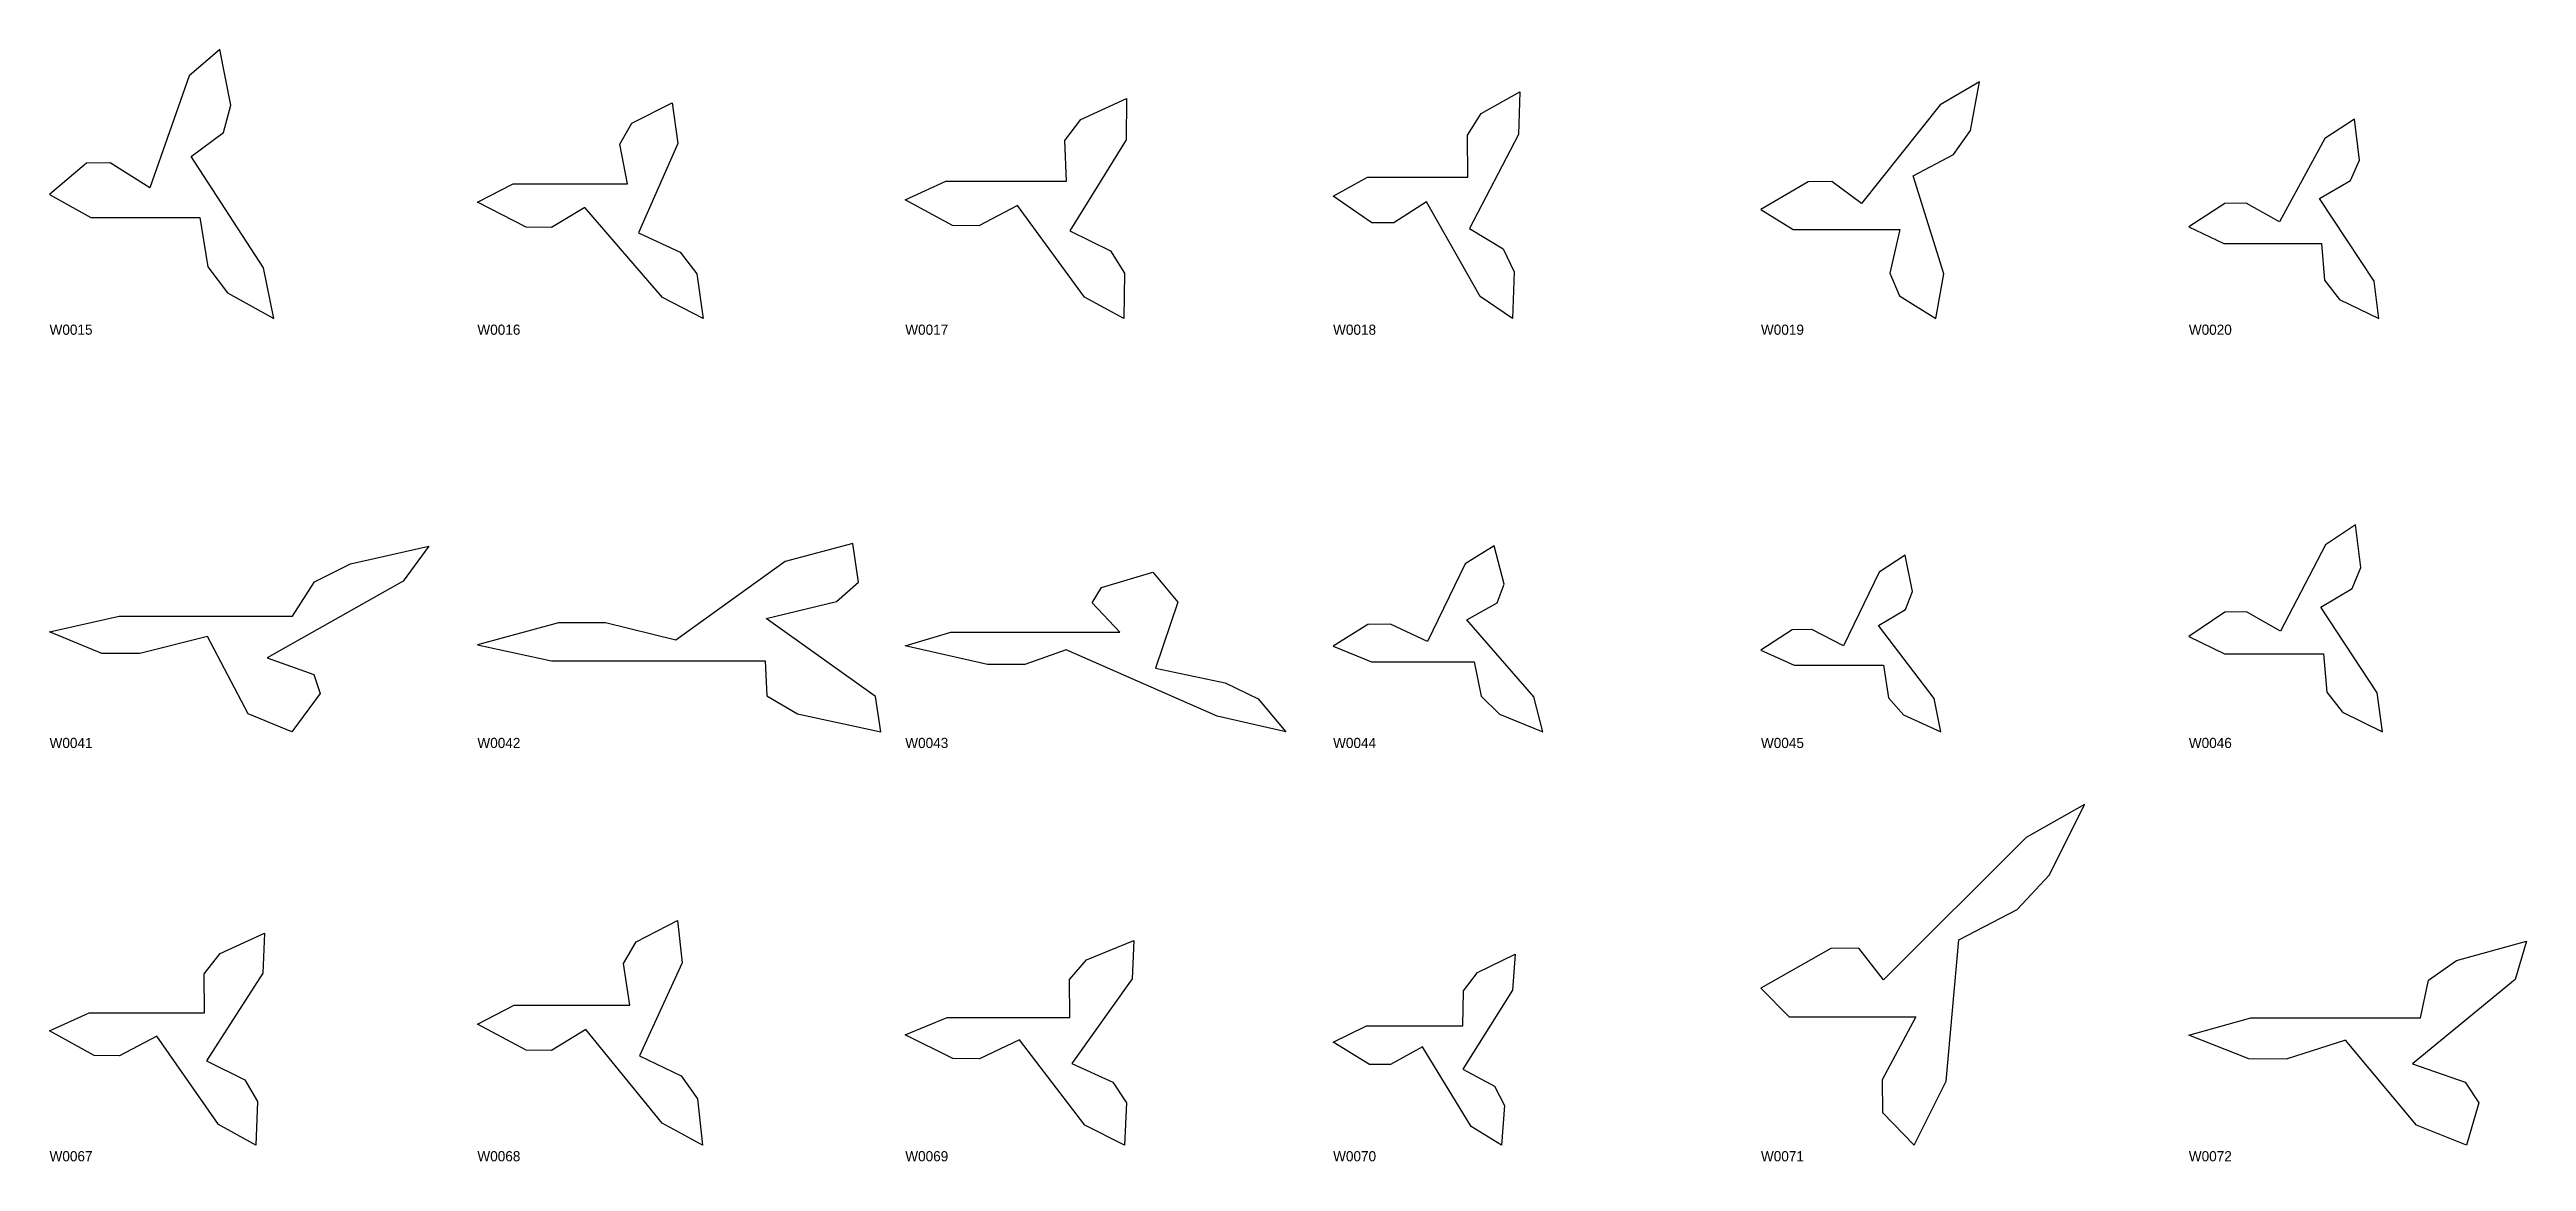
# Model space of a CAD drawing. Header units: millimetres. Extents: x 0 to 2703, y -1633 to 66.
# Drawn here: x 1476 to 2086, y -208 to 66 of the extents above; entities that cross this region are included whole.
import ezdxf

# ---------------------------------------------------------------- set-up
doc = ezdxf.new("R2010")
doc.units = ezdxf.units.MM

msp = doc.modelspace()

# ---------------------------------------------------------------- texts
at = {"layer": 'NEW_CATALOGUE_LABELS'}
for s, p in [('W0015', (1475.94, -4)), ('W0016', (1581.36, -4)), ('W0017', (1686.79, -4)), ('W0018', (1792.21, -4)), ('W0019', (1897.63, -4)), ('W0020', (2003.06, -4)), ('W0041', (1475.94, -105.78)), ('W0042', (1581.36, -105.78)), ('W0043', (1686.79, -105.78)), ('W0044', (1792.21, -105.78)), ('W0045', (1897.63, -105.78)), ('W0046', (2003.06, -105.78)), ('W0067', (1475.94, -207.56)), ('W0068', (1581.36, -207.56)), ('W0069', (1686.79, -207.56)), ('W0070', (1792.21, -207.56)), ('W0071', (1897.63, -207.56)), ('W0072', (2003.06, -207.56))]:
    msp.add_text(s, height=2.5, dxfattribs=at).set_placement(p)

# ---------------------------------------------------------------- linework, layer by layer
at = {"layer": 'RECOVERED_OUTLINES'}
for points in [[(1486.1, 24.91), (1512.98, 24.91), (1514.96, 12.7), (1519.77, 6.31), (1531.2, 0), (1528.69, 12.46), (1510.87, 39.89), (1518.83, 45.85), (1520.62, 52.57), (1517.87, 66.24), (1510.33, 59.81), (1500.66, 32.17), (1490.9, 38.32), (1485.01, 38.25), (1475.94, 30.52)], [(1800.67, 34.83), (1825.39, 34.83), (1825.29, 45.12), (1828.7, 50.5), (1838.21, 55.82), (1837.87, 45.32), (1825.81, 22.21), (1834.08, 17.18), (1836.79, 11.52), (1836.42, 0), (1828.46, 5.42), (1815.21, 28.71), (1807.2, 23.53), (1801.77, 23.59), (1792.21, 30.1)], [(1905.55, 21.93), (1931.84, 21.93), (1929.39, 11.18), (1931.79, 5.56), (1940.7, 0), (1942.73, 10.97), (1935.16, 35.11), (1945.1, 40.36), (1949.27, 46.28), (1951.49, 58.31), (1941.8, 52.65), (1922.41, 28.32), (1915.07, 33.74), (1909.28, 33.67), (1897.63, 26.87)], [(1590.19, 33.16), (1618.37, 33.16), (1616.48, 42.96), (1619.44, 48.08), (1629.36, 53.14), (1630.79, 43.14), (1621.04, 21.14), (1631.33, 16.36), (1635.4, 10.97), (1636.97, 0), (1626.96, 5.16), (1607.83, 27.33), (1599.59, 22.4), (1593.39, 22.46), (1581.36, 28.65)], [(1696.81, 33.81), (1726.48, 33.81), (1726.08, 43.81), (1730.03, 49.03), (1741.3, 54.19), (1741.18, 44), (1727.33, 21.56), (1737.39, 16.68), (1740.8, 11.18), (1740.66, 0), (1730.97, 5.26), (1714.43, 27.87), (1704.95, 22.84), (1698.44, 22.9), (1686.79, 29.22)], [(2011.66, 18.46), (2035.78, 18.46), (2036.46, 9.41), (2040.19, 4.68), (2049.87, 0), (2048.75, 9.23), (2035.25, 29.56), (2042.93, 33.98), (2045.15, 38.96), (2043.92, 49.09), (2036.57, 44.32), (2025.39, 23.84), (2017.19, 28.4), (2011.9, 28.34), (2003.06, 22.62)], [(2011.83, -82.6), (2036.25, -82.6), (2037.04, -92.01), (2040.89, -96.92), (2050.75, -101.78), (2049.5, -92.19), (2035.56, -71.07), (2043.29, -66.48), (2045.47, -61.3), (2044.1, -50.78), (2036.71, -55.73), (2025.66, -77.01), (2017.29, -72.27), (2011.93, -72.33), (2003.06, -78.28)], [(1493.12, -73.27), (1535.77, -73.27), (1541.25, -64.84), (1550.09, -60.44), (1569.42, -56.08), (1563.07, -64.68), (1529.56, -83.6), (1541.06, -87.71), (1542.61, -92.35), (1535.64, -101.78), (1524.9, -97.35), (1514.84, -78.28), (1498.18, -82.52), (1488.85, -82.47), (1475.94, -77.14)], [(1599.64, -84.33), (1652.31, -84.33), (1652.66, -92.89), (1660.23, -97.36), (1680.79, -101.78), (1679.48, -93.05), (1652.51, -73.84), (1669.84, -69.66), (1675.29, -64.95), (1673.86, -55.37), (1657.22, -59.88), (1630.28, -79.24), (1612.93, -74.93), (1601.37, -74.98), (1581.36, -80.4)], [(1801.71, -84.55), (1826.97, -84.55), (1828.73, -93), (1833.2, -97.41), (1843.88, -101.78), (1841.63, -93.16), (1825.12, -74.19), (1832.66, -70.06), (1834.4, -65.41), (1831.93, -55.95), (1824.79, -60.4), (1815.46, -79.52), (1806.34, -75.27), (1800.8, -75.32), (1792.21, -80.66)], [(1905.78, -85.41), (1927.82, -85.41), (1929.05, -93.44), (1932.79, -97.63), (1941.95, -101.78), (1940.3, -93.59), (1926.57, -75.57), (1933.29, -71.65), (1934.98, -67.23), (1933.17, -58.25), (1926.77, -62.47), (1917.96, -80.64), (1910.15, -76.6), (1905.32, -76.64), (1897.63, -81.72)], [(1697.99, -77.27), (1739.63, -77.27), (1732.85, -70.02), (1735.14, -66.24), (1747.75, -62.5), (1753.92, -69.89), (1748.44, -86.15), (1765.58, -89.69), (1773.77, -93.67), (1780.54, -101.78), (1763.67, -97.97), (1726.41, -81.58), (1716.24, -85.22), (1707.07, -85.18), (1686.79, -80.6)], [(1904.58, -172.02), (1935.82, -172.02), (1927.54, -187.49), (1927.59, -195.57), (1935.4, -203.56), (1943.29, -187.79), (1946.35, -153.06), (1960.78, -145.51), (1968.69, -137), (1977.35, -119.7), (1963, -127.84), (1927.8, -162.83), (1921.78, -155.04), (1914.88, -155.14), (1897.63, -164.92)], [(1485.67, -171.02), (1514.11, -171.02), (1514.01, -161.4), (1517.94, -156.37), (1528.89, -151.4), (1528.49, -161.21), (1514.59, -182.81), (1524.09, -187.5), (1527.2, -192.8), (1526.76, -203.56), (1517.61, -198.5), (1502.39, -176.74), (1493.17, -181.58), (1486.93, -181.52), (1475.94, -175.44)], [(1590.43, -169.07), (1618.96, -169.07), (1617.33, -158.88), (1620.47, -153.55), (1630.67, -148.28), (1631.83, -158.68), (1621.31, -181.57), (1631.6, -186.54), (1635.56, -192.15), (1636.83, -203.56), (1626.85, -198.2), (1608.12, -175.13), (1599.63, -180.26), (1593.36, -180.2), (1581.36, -173.76)], [(1697.14, -172.11), (1727.38, -172.11), (1727.28, -162.82), (1731.46, -157.96), (1743.11, -153.16), (1742.67, -162.64), (1727.87, -183.51), (1737.97, -188.04), (1741.27, -193.16), (1740.79, -203.56), (1731.07, -198.67), (1714.91, -177.64), (1705.1, -182.32), (1698.47, -182.26), (1686.79, -176.38)], [(1800.45, -174.24), (1824.14, -174.24), (1824.34, -165.57), (1827.76, -161.04), (1837.03, -156.57), (1836.41, -165.41), (1824.19, -184.87), (1831.97, -189.09), (1834.41, -193.86), (1833.73, -203.56), (1826.26, -199), (1814.21, -179.39), (1806.39, -183.76), (1801.19, -183.7), (1792.21, -178.22)], [(2018.35, -172.23), (2060.15, -172.23), (2062.15, -162.97), (2069.05, -158.13), (2086.25, -153.34), (2083.47, -162.79), (2058.21, -183.58), (2071.12, -188.1), (2074.51, -193.2), (2071.45, -203.56), (2059.14, -198.69), (2041.65, -177.74), (2027.01, -182.4), (2017.85, -182.34), (2003.06, -176.48)]]:
    msp.add_lwpolyline(points, close=True, dxfattribs=at)

msp.set_redraw_order([(e.dxf.handle, doc.entitydb.next_handle()) for e in msp.query("TEXT MTEXT ATTDEF DIMENSION ARC_DIMENSION")])  # texts and dimensions are drawn at this point

doc.saveas('drawing.dxf')
